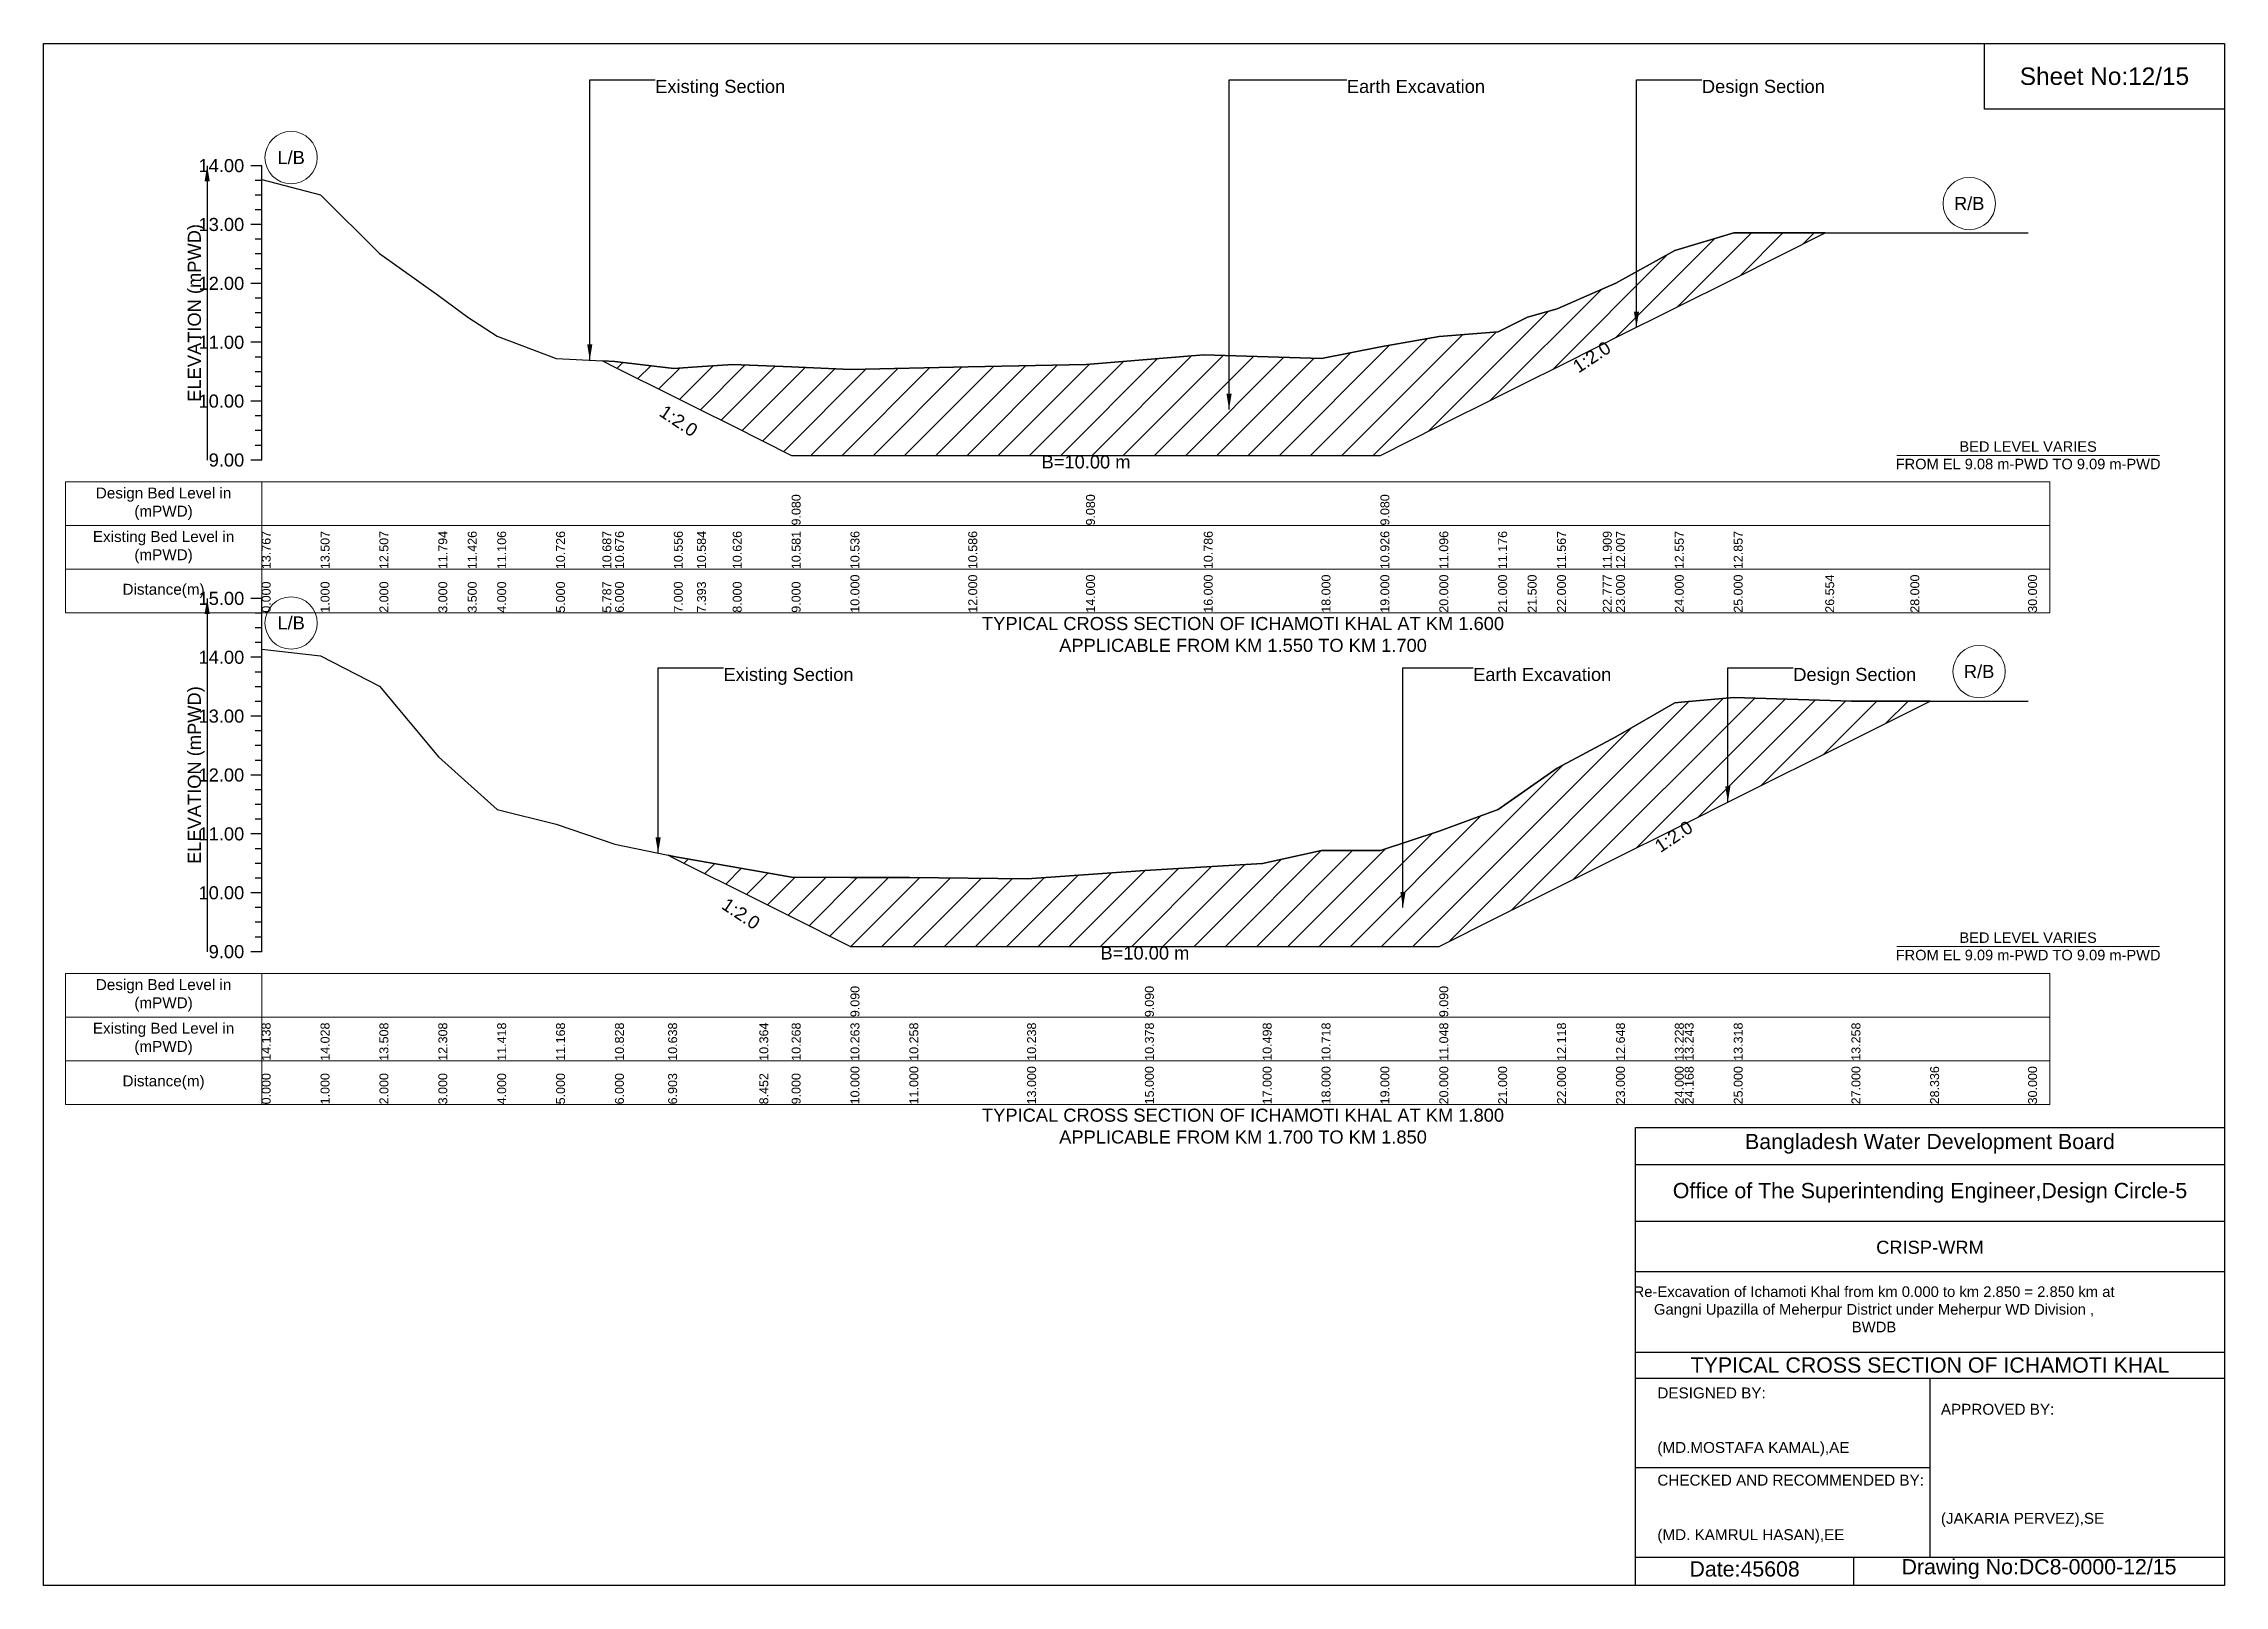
# Model space of a CAD drawing. Header units: inches. Extents: x 91000 to 258649, y -5656 to 4.
# Drawn here: x 210000 to 218000, y -5656 to 0 of the extents above; entities that cross this region are included whole.
import ezdxf

# ---------------------------------------------------------------- set-up
doc = ezdxf.new("R2010")
doc.units = ezdxf.units.IN
doc.header["$LTSCALE"] = 7
doc.header["$MEASUREMENT"] = 0
for name, color, linetype, lineweight in [('Cross section Data Border', 7, 'Continuous', 9), ('Cross Section Labels', 7, 'Continuous', 9), ('Existing_Bed_Level for Xsection', 7, 'Continuous', 25)]:
    doc.layers.add(name, color=color, linetype=linetype, lineweight=lineweight)
doc.styles.get("Standard").update_dxf_attribs({"font": 'arial.ttf'})
doc.dimstyles.get("Standard").update_dxf_attribs({"dimtxt": 0.18, "dimasz": 0.18, "dimexe": 0.18, "dimexo": 0.0625, "dimgap": 0.09, "dimtad": 0, "dimtih": 1, "dimtoh": 1, "dimdec": 4, "dimzin": 0, "dimdsep": 46, "dimtxsty": 'Standard', "dimcen": 0.09, "dimadec": 0, "dimazin": 0, "dimtfac": 1, "dimtdec": 4, "dimtofl": 0, "dimtmove": 0, "dimatfit": 3, "dimfxl": 1, "dimtolj": 1, "dimtzin": 0, "dimarcsym": 0})

msp = doc.modelspace()

# ---------------------------------------------------------------- texts
at = {"attachment_point": 5}
for s, insert, char_height in [('Sheet No:12/15', (217560, -120), 64), ('Bangladesh Water Development Board', (216920, -4036), 56), ('Office of The Superintending Engineer,Design Circle-5', (216920, -4216), 56)]:
    msp.add_mtext(s, dxfattribs=dict(at, insert=insert, char_height=char_height))
for s, insert, char_height, width, attachment_point in [('CRISP-WRM', (216920, -4416), 48, 2240, 5), ('Re-Excavation of Ichamoti Khal from km 0.000 to km 2.850 = 2.850 km at^JGangni Upazilla of Meherpur District under Meherpur WD Division ,^JBWDB', (216714.8, -4643.3), 38.88, 1749.6, 5), ('TYPICAL CROSS SECTION OF ICHAMOTI KHAL', (216920, -4848), 56, 2240, 5), ('DESIGNED BY:^J^J^J(MD.MOSTAFA KAMAL),AE', (215920, -5056), 40, 1120, 4), ('APPROVED BY:^J^J^J^J^J^J(JAKARIA PERVEZ),SE', (216960, -5216), 40, 1120, 4), ('CHECKED AND RECOMMENDED BY:^J^J^J(MD. KAMRUL HASAN),EE', (215920, -5376), 40, 1120, 4), ('Date:45608', (216240, -5596), 56, 1120, 5), ('Drawing No:DC8-0000-12/15', (217320, -5596), 56, 1760, 5)]:
    msp.add_mtext(s, dxfattribs=dict(insert=insert, char_height=char_height, width=width, attachment_point=attachment_point))
at = {"layer": 'Cross section Data Border', "char_height": 40, "width": 640, "attachment_point": 5}
for s, insert in [('Design Bed Level in (mPWD)', (210440, -1687.8)), ('Existing Bed Level in (mPWD)', (210440, -1847.8)), ('Distance(m)', (210440, -2007.8)), ('Design Bed Level in (mPWD)', (210440, -3491.4)), ('Existing Bed Level in (mPWD)', (210440, -3651.4)), ('Distance(m)', (210440, -3811.4))]:
    msp.add_mtext(s, dxfattribs=dict(at, insert=insert))
at = {"layer": 'Cross Section Labels'}
for s, insert, char_height, attachment_point in [('Existing Section', (212243.5, -133), 48, 1), ('Earth Excavation', (214780.9, -133), 48, 1), ('Design Section', (216083.3, -133), 48, 1), ('L/B', (210908, -418.2), 48, 5), ('R/B', (217064, -586.7), 48, 5), ('B=10.00 m', (213824, -1510.5), 48, 2), ('BED LEVEL VARIES ^JFROM EL 9.08 m-PWD TO 9.09 m-PWD', (217280, -1510.5), 38.4, 5), ('L/B', (210908, -2125.5), 48, 5), ('TYPICAL CROSS SECTION OF ICHAMOTI KHAL AT KM 1.600^JAPPLICABLE FROM KM 1.550 TO KM 1.700', (214400, -2167.8), 48, 5), ('Existing Section', (212494.2, -2290.2), 48, 1), ('Earth Excavation', (215244.1, -2290.2), 48, 1), ('Design Section', (216418.5, -2290.2), 48, 1), ('R/B', (217100.3, -2303.7), 48, 5), ('BED LEVEL VARIES ^JFROM EL 9.09 m-PWD TO 9.09 m-PWD', (217280, -3312), 38.4, 5), ('B=10.00 m', (214040, -3312), 48, 2), ('TYPICAL CROSS SECTION OF ICHAMOTI KHAL AT KM 1.800^JAPPLICABLE FROM KM 1.700 TO KM 1.850', (214400, -3971.4), 48, 5)]:
    msp.add_mtext(s, dxfattribs=dict(at, insert=insert, char_height=char_height, attachment_point=attachment_point))
at = {"layer": 'Cross Section Labels', "char_height": 48, "attachment_point": 2}
for insert, rotation in [((215665.8, -1129.6), 33.69007), ((212343, -1364), 326.30993), ((215966.3, -2888.8), 33.69007), ((212571.6, -3171.8), 326.30993)]:
    msp.add_mtext('1:2.0', dxfattribs=dict(at, insert=insert, rotation=rotation))
at = {"layer": 'Existing_Bed_Level for Xsection', "char_height": 48, "attachment_point": 6}
for s, insert in [('14.00', (210736, -447.8)), ('13.00', (210736, -663.8)), ('12.00', (210736, -879.8)), ('11.00', (210736, -1095.8)), ('10.00', (210736, -1311.8)), ('9.00', (210736, -1527.8)), ('15.00', (210736, -2035.4)), ('14.00', (210736, -2251.4)), ('13.00', (210736, -2467.4)), ('12.00', (210736, -2683.4)), ('11.00', (210736, -2899.4)), ('10.00', (210736, -3115.4)), ('9.00', (210736, -3331.4))]:
    msp.add_mtext(s, dxfattribs=dict(at, insert=insert))
at = {"layer": 'Existing_Bed_Level for Xsection', "rotation": 90}
for s, insert, char_height, attachment_point in [('ELEVATION (mPWD)', (210560, -987.8), 48, 5), ('9.080', (212744, -1767.8), 32.8, 1), ('9.080', (213824, -1767.8), 32.8, 1), ('9.080', (214904, -1767.8), 32.8, 1), ('13.767', (210800, -1927.8), 32.8, 1), ('13.507', (211016, -1927.8), 32.8, 1), ('12.507', (211232, -1927.8), 32.8, 1), ('11.794', (211448, -1927.8), 32.8, 1), ('11.426', (211556, -1927.8), 32.8, 1), ('11.106', (211664, -1927.8), 32.8, 1), ('10.726', (211880, -1927.8), 32.8, 1), ('10.687', (212049.9, -1927.8), 32.8, 1), ('10.676', (212096, -1927.8), 32.8, 1), ('10.556', (212312, -1927.8), 32.8, 1), ('10.584', (212397, -1927.8), 32.8, 1), ('10.626', (212528, -1927.8), 32.8, 1), ('10.581', (212744, -1927.8), 32.8, 1), ('10.536', (212960, -1927.8), 32.8, 1), ('10.586', (213392, -1927.8), 32.8, 1), ('10.786', (214256, -1927.8), 32.8, 1), ('10.926', (214904, -1927.8), 32.8, 1), ('11.096', (215120, -1927.8), 32.8, 1), ('11.176', (215336, -1927.8), 32.8, 1), ('11.567', (215552, -1927.8), 32.8, 1), ('11.909', (215719.8, -1927.8), 32.8, 1), ('12.007', (215768, -1927.8), 32.8, 1), ('12.557', (215984, -1927.8), 32.8, 1), ('12.857', (216200, -1927.8), 32.8, 1), ('0.000', (210800, -2087.8), 32.8, 1), ('1.000', (211016, -2087.8), 32.8, 1), ('2.000', (211232, -2087.8), 32.8, 1), ('3.000', (211448, -2087.8), 32.8, 1), ('3.500', (211556, -2087.8), 32.8, 1), ('4.000', (211664, -2087.8), 32.8, 1), ('5.000', (211880, -2087.8), 32.8, 1), ('5.787', (212049.9, -2087.8), 32.8, 1), ('6.000', (212096, -2087.8), 32.8, 1), ('7.000', (212312, -2087.8), 32.8, 1), ('7.393', (212397, -2087.8), 32.8, 1), ('8.000', (212528, -2087.8), 32.8, 1), ('9.000', (212744, -2087.8), 32.8, 1), ('10.000', (212960, -2087.8), 32.8, 1), ('12.000', (213392, -2087.8), 32.8, 1), ('14.000', (213824, -2087.8), 32.8, 1), ('16.000', (214256, -2087.8), 32.8, 1), ('18.000', (214688, -2087.8), 32.8, 1), ('19.000', (214904, -2087.8), 32.8, 1), ('20.000', (215120, -2087.8), 32.8, 1), ('21.000', (215336, -2087.8), 32.8, 1), ('21.500', (215444, -2087.8), 32.8, 1), ('22.000', (215552, -2087.8), 32.8, 1), ('22.777', (215719.8, -2087.8), 32.8, 1), ('23.000', (215768, -2087.8), 32.8, 1), ('24.000', (215984, -2087.8), 32.8, 1), ('25.000', (216200, -2087.8), 32.8, 1), ('26.554', (216535.7, -2087.8), 32.8, 1), ('28.000', (216848, -2087.8), 32.8, 1), ('30.000', (217280, -2087.8), 32.8, 1), ('ELEVATION (mPWD)', (210560, -2683.4), 48, 5), ('9.090', (212960, -3571.4), 32.8, 1), ('9.090', (214040, -3571.4), 32.8, 1), ('9.090', (215120, -3571.4), 32.8, 1), ('14.138', (210800, -3731.4), 32.8, 1), ('14.028', (211016, -3731.4), 32.8, 1), ('13.508', (211232, -3731.4), 32.8, 1), ('12.308', (211448, -3731.4), 32.8, 1), ('11.418', (211664, -3731.4), 32.8, 1), ('11.168', (211880, -3731.4), 32.8, 1), ('10.828', (212096, -3731.4), 32.8, 1), ('10.638', (212291.1, -3731.4), 32.8, 1), ('10.364', (212625.6, -3731.4), 32.8, 1), ('10.268', (212744, -3731.4), 32.8, 1), ('10.263', (212960, -3731.4), 32.8, 1), ('10.258', (213176, -3731.4), 32.8, 1), ('10.238', (213608, -3731.4), 32.8, 1), ('10.378', (214040, -3731.4), 32.8, 1), ('10.498', (214472, -3731.4), 32.8, 1), ('10.718', (214688, -3731.4), 32.8, 1), ('11.048', (215120, -3731.4), 32.8, 1), ('12.118', (215552, -3731.4), 32.8, 1), ('12.648', (215768, -3731.4), 32.8, 1), ('13.228', (215984, -3731.4), 32.8, 1), ('13.243', (216020.3, -3731.4), 32.8, 1), ('13.318', (216200, -3731.4), 32.8, 1), ('13.258', (216632, -3731.4), 32.8, 1), ('10.000', (212960, -3891.4), 32.8, 1), ('11.000', (213176, -3891.4), 32.8, 1), ('13.000', (213608, -3891.4), 32.8, 1), ('15.000', (214040, -3891.4), 32.8, 1), ('17.000', (214472, -3891.4), 32.8, 1), ('18.000', (214688, -3891.4), 32.8, 1), ('19.000', (214904, -3891.4), 32.8, 1), ('20.000', (215120, -3891.4), 32.8, 1), ('21.000', (215336, -3891.4), 32.8, 1), ('22.000', (215552, -3891.4), 32.8, 1), ('23.000', (215768, -3891.4), 32.8, 1), ('24.000', (215984, -3891.4), 32.8, 1), ('24.168', (216020.3, -3891.4), 32.8, 1), ('25.000', (216200, -3891.4), 32.8, 1), ('27.000', (216632, -3891.4), 32.8, 1), ('28.336', (216920.6, -3891.4), 32.8, 1), ('30.000', (217280, -3891.4), 32.8, 1), ('0.000', (210800, -3891.4), 32.8, 1), ('1.000', (211016, -3891.4), 32.8, 1), ('2.000', (211232, -3891.4), 32.8, 1), ('3.000', (211448, -3891.4), 32.8, 1), ('4.000', (211664, -3891.4), 32.8, 1), ('5.000', (211880, -3891.4), 32.8, 1), ('6.000', (212096, -3891.4), 32.8, 1), ('6.903', (212291.1, -3891.4), 32.8, 1), ('8.452', (212625.6, -3891.4), 32.8, 1), ('9.000', (212744, -3891.4), 32.8, 1)]:
    msp.add_mtext(s, dxfattribs=dict(at, insert=insert, char_height=char_height, attachment_point=attachment_point))

# ---------------------------------------------------------------- hatches: boundary and pattern name
at = {"layer": 'Existing_Bed_Level for Xsection'}
h = msp.add_hatch(dxfattribs=at)
h.set_pattern_fill('ANSI31', color=256, scale=648, style=0)
h.paths.add_polyline_path([(212049.9, -1163.5), (212096, -1186.5), (212312, -1294.5), (212397, -1337), (212528, -1402.5), (212744, -1510.5), (212960, -1510.5), (213392, -1510.5), (213824, -1510.5), (214256, -1510.5), (214688, -1510.5), (214904, -1510.5), (215120, -1402.5), (215336, -1294.5), (215444, -1240.5), (215552, -1186.5), (215719.8, -1102.6), (215768, -1078.5), (215984, -970.5), (216200, -862.5), (216535.7, -694.7), (216200, -694.7), (215984, -759.5), (215768, -878.3), (215719.8, -899.5), (215552, -973.3), (215444, -1003.8), (215336, -1057.8), (215120, -1075), (214904, -1111.8), (214688, -1155), (214256, -1142), (213824, -1176.6), (213392, -1185.2), (212960, -1196), (212744, -1186.3), (212528, -1176.6), (212397, -1185.7), (212312, -1191.7), (212096, -1165.8)])
h = msp.add_hatch(dxfattribs=at)
h.set_pattern_fill('ANSI31', color=256, scale=648, style=0)
h.paths.add_polyline_path([(212291.1, -2977.5), (212312, -2988), (212625.6, -3144.8), (212744, -3204), (212960, -3312), (213176, -3312), (213608, -3312), (214040, -3312), (214472, -3312), (214688, -3312), (214904, -3312), (215120, -3312), (215336, -3204), (215552, -3096), (215768, -2988), (215984, -2880), (216020.3, -2861.8), (216200, -2772), (216632, -2556), (216920.6, -2411.7), (216632, -2411.7), (216200, -2398.7), (216020.3, -2414.9), (215984, -2418.2), (215768, -2543.4), (215552, -2657.9), (215336, -2809.1), (215120, -2889), (214904, -2960.3), (214688, -2960.3), (214472, -3007.8), (214040, -3033.8), (213608, -3064), (213176, -3059.7), (212960, -3058.6), (212744, -3057.5), (212625.6, -3036.8), (212312, -2981.9)])

# ---------------------------------------------------------------- linework, layer by layer
for points in [[(210000, 0), (218000, 0), (218000, -5656), (210000, -5656)], [(217120, 0), (218000, 0), (218000, -240), (217120, -240)]]:
    msp.add_lwpolyline(points, close=True)
for points in [[(215840, -5656), (215840, -3976), (218000, -3976)], [(215840, -4112), (218000, -4112)], [(215840, -4320), (218000, -4320)], [(215840, -4504), (218000, -4504)], [(215840, -4800), (218000, -4800)], [(215840, -4896), (218000, -4896)], [(216920, -4896), (216920, -5552)], [(215840, -5224), (216920, -5224)], [(215840, -5552), (218000, -5552)], [(216640, -5552), (216640, -5656)]]:
    msp.add_lwpolyline(points)
at = {"layer": 'Cross section Data Border'}
for points in [[(210080, -1607.8), (217360, -1607.8), (217360, -2087.8), (210080, -2087.8)], [(210080, -3411.4), (217360, -3411.4), (217360, -3891.4), (210080, -3891.4)]]:
    msp.add_lwpolyline(points, close=True, dxfattribs=at)
for points in [[(210800, -1607.8), (210800, -2087.8)], [(210080, -1767.8), (217360, -1767.8)], [(210080, -1927.8), (217360, -1927.8)], [(210800, -3411.4), (210800, -3891.4)], [(210080, -3571.4), (217360, -3571.4)], [(210080, -3731.4), (217360, -3731.4)]]:
    msp.add_lwpolyline(points, dxfattribs=at)
at = {"layer": 'Cross Section Labels'}
for points in [[(216797.8, -1510.5), (217762.2, -1510.5)], [(216797.8, -3312), (217762.2, -3312)]]:
    msp.add_lwpolyline(points, dxfattribs=at)
for centre in [(210908, -418.2), (217064, -586.7), (210908, -2125.5), (217100.3, -2303.7)]:
    msp.add_circle(centre, 96, dxfattribs=at)
at = {"layer": 'Existing_Bed_Level for Xsection'}
for points in [[(210800, -447.8), (210760, -447.8)], [(210800, -1527.8), (210800, -1311.8), (210800, -1095.8), (210800, -879.8), (210800, -663.8), (210800, -447.8)], [(210800, -501.8), (210776, -501.8)], [(210800, -555.8), (210776, -555.8)], [(210800, -498.1), (211016, -554.3), (211232, -770.3), (211448, -924.3), (211556, -1003.8), (211664, -1072.9), (211880, -1155), (212049.9, -1163.5), (212096, -1165.8), (212312, -1191.7), (212397, -1185.7), (212528, -1176.6), (212744, -1186.3), (212744, -1186.3), (212960, -1196), (213392, -1185.2), (213824, -1176.6), (213824, -1176.6), (214256, -1142), (214688, -1155), (214904, -1111.8), (214904, -1111.8), (215120, -1075), (215336, -1057.8), (215444, -1003.8), (215552, -973.3), (215719.8, -899.5), (215768, -878.3), (215984, -759.5), (216200, -694.7), (216535.7, -694.7), (216848, -694.7), (217280, -694.7)], [(210800, -609.8), (210776, -609.8)], [(210800, -663.8), (210760, -663.8)], [(210800, -717.8), (210776, -717.8)], [(210800, -771.8), (210776, -771.8)], [(210800, -879.8), (210760, -879.8)], [(210800, -825.8), (210776, -825.8)], [(210800, -933.8), (210776, -933.8)], [(210800, -987.8), (210776, -987.8)], [(210800, -1095.8), (210760, -1095.8)], [(210800, -1041.8), (210776, -1041.8)], [(210800, -1149.8), (210776, -1149.8)], [(210800, -1203.8), (210776, -1203.8)], [(210800, -1257.8), (210776, -1257.8)], [(210800, -1311.8), (210760, -1311.8)], [(210800, -1365.8), (210776, -1365.8)], [(210800, -1419.8), (210776, -1419.8)], [(210800, -1473.8), (210776, -1473.8)], [(210800, -1527.8), (210760, -1527.8)], [(210800, -2035.4), (210760, -2035.4)], [(210800, -3331.4), (210800, -3115.4), (210800, -2899.4), (210800, -2683.4), (210800, -2467.4), (210800, -2251.4), (210800, -2035.4)], [(210800, -2089.4), (210776, -2089.4)], [(210800, -2143.4), (210776, -2143.4)], [(210800, -2197.4), (210776, -2197.4)], [(210800, -2221.6), (211016, -2245.4), (211232, -2357.7), (211448, -2616.9), (211664, -2809.1), (211880, -2863.1), (212096, -2936.6), (212291.1, -2977.5), (212312, -2981.9), (212625.6, -3036.8), (212744, -3057.5), (212960, -3058.6), (212960, -3058.6), (213176, -3059.7), (213608, -3064), (214040, -3033.8), (214040, -3033.8), (214472, -3007.8), (214688, -2960.3), (214904, -2960.3), (215120, -2889), (215120, -2889), (215336, -2809.1), (215552, -2657.9), (215768, -2543.4), (215984, -2418.2), (216020.3, -2414.9), (216200, -2398.7), (216632, -2411.7), (216920.6, -2411.7), (217280, -2411.7)], [(210800, -2251.4), (210760, -2251.4)], [(210800, -2305.4), (210776, -2305.4)], [(210800, -2359.4), (210776, -2359.4)], [(210800, -2467.4), (210760, -2467.4)], [(210800, -2413.4), (210776, -2413.4)], [(210800, -2521.4), (210776, -2521.4)], [(210800, -2575.4), (210776, -2575.4)], [(210800, -2629.4), (210776, -2629.4)], [(210800, -2683.4), (210760, -2683.4)], [(210800, -2737.4), (210776, -2737.4)], [(210800, -2791.4), (210776, -2791.4)], [(210800, -2845.4), (210776, -2845.4)], [(210800, -2899.4), (210760, -2899.4)], [(210800, -2953.4), (210776, -2953.4)], [(210800, -3007.4), (210776, -3007.4)], [(210800, -3115.4), (210760, -3115.4)], [(210800, -3061.4), (210776, -3061.4)], [(210800, -3169.4), (210776, -3169.4)], [(210800, -3223.4), (210776, -3223.4)], [(210800, -3277.4), (210776, -3277.4)], [(210800, -3331.4), (210760, -3331.4)]]:
    msp.add_lwpolyline(points, dxfattribs=at)
for points in [[(212049.9, -1163.5), (212096, -1186.5), (212312, -1294.5), (212397, -1337), (212528, -1402.5), (212744, -1510.5), (212744, -1510.5), (212960, -1510.5), (213392, -1510.5), (213824, -1510.5), (213824, -1510.5), (214256, -1510.5), (214688, -1510.5), (214904, -1510.5), (214904, -1510.5), (215120, -1402.5), (215336, -1294.5), (215444, -1240.5), (215552, -1186.5), (215719.8, -1102.6), (215768, -1078.5), (215984, -970.5), (216200, -862.5), (216535.7, -694.7), (216200, -694.7), (215984, -759.5), (215768, -878.3), (215719.8, -899.5), (215552, -973.3), (215444, -1003.8), (215336, -1057.8), (215120, -1075), (214904, -1111.8), (214904, -1111.8), (214688, -1155), (214256, -1142), (213824, -1176.6), (213824, -1176.6), (213392, -1185.2), (212960, -1196), (212744, -1186.3), (212744, -1186.3), (212528, -1176.6), (212397, -1185.7), (212312, -1191.7), (212096, -1165.8)], [(212291.1, -2977.5), (212291.1, -2977.5), (212312, -2988), (212625.6, -3144.8), (212744, -3204), (212960, -3312), (212960, -3312), (213176, -3312), (213608, -3312), (214040, -3312), (214040, -3312), (214472, -3312), (214688, -3312), (214904, -3312), (215120, -3312), (215120, -3312), (215336, -3204), (215552, -3096), (215768, -2988), (215984, -2880), (216020.3, -2861.8), (216200, -2772), (216632, -2556), (216920.6, -2411.7), (216632, -2411.7), (216200, -2398.7), (216020.3, -2414.9), (215984, -2418.2), (215768, -2543.4), (215552, -2657.9), (215336, -2809.1), (215120, -2889), (215120, -2889), (214904, -2960.3), (214688, -2960.3), (214472, -3007.8), (214040, -3033.8), (214040, -3033.8), (213608, -3064), (213176, -3059.7), (212960, -3058.6), (212960, -3058.6), (212744, -3057.5), (212625.6, -3036.8), (212312, -2981.9), (212291.1, -2977.5)]]:
    msp.add_lwpolyline(points, close=True, dxfattribs=at)

msp.set_redraw_order([(e.dxf.handle, doc.entitydb.next_handle()) for e in msp.query("TEXT MTEXT ATTDEF DIMENSION ARC_DIMENSION")])  # texts and dimensions are drawn at this point

# ---------------------------------------------------------------- leaders
at = {"layer": 'Cross Section Labels', "annotation_type": 0, "has_hookline": 1, "hookline_direction": 0}
for points, text_width in [([(212003.5, -1161.1), (212003.5, -133), (212243.4, -133)], 467.2), ([(214348.7, -1342.2), (214348.7, -133), (214780.8, -133)], 497), ([(215843.3, -1040.8), (215843.3, -133), (216083.2, -133)], 441.2), ([(212254.2, -2969.8), (212254.2, -2290.2), (212494.1, -2290.2)], 467.2), ([(214986.7, -3169.3), (214986.7, -2290.2), (215244, -2290.2)], 497), ([(216178.5, -2782.7), (216178.5, -2290.2), (216418.4, -2290.2)], 441.2)]:
    msp.add_leader(points, dimstyle='Standard', override={"dimasz": 57.6}, dxfattribs=dict(at, text_width=text_width))
at = {"layer": 'Existing_Bed_Level for Xsection'}
for points in [[(210600, -447.8), (210600, -1527.8)], [(210600, -2035.4), (210600, -3331.4)]]:
    msp.add_leader(points, dimstyle='Standard', override={"dimasz": 57.6}, dxfattribs=at)

doc.saveas('drawing.dxf')
